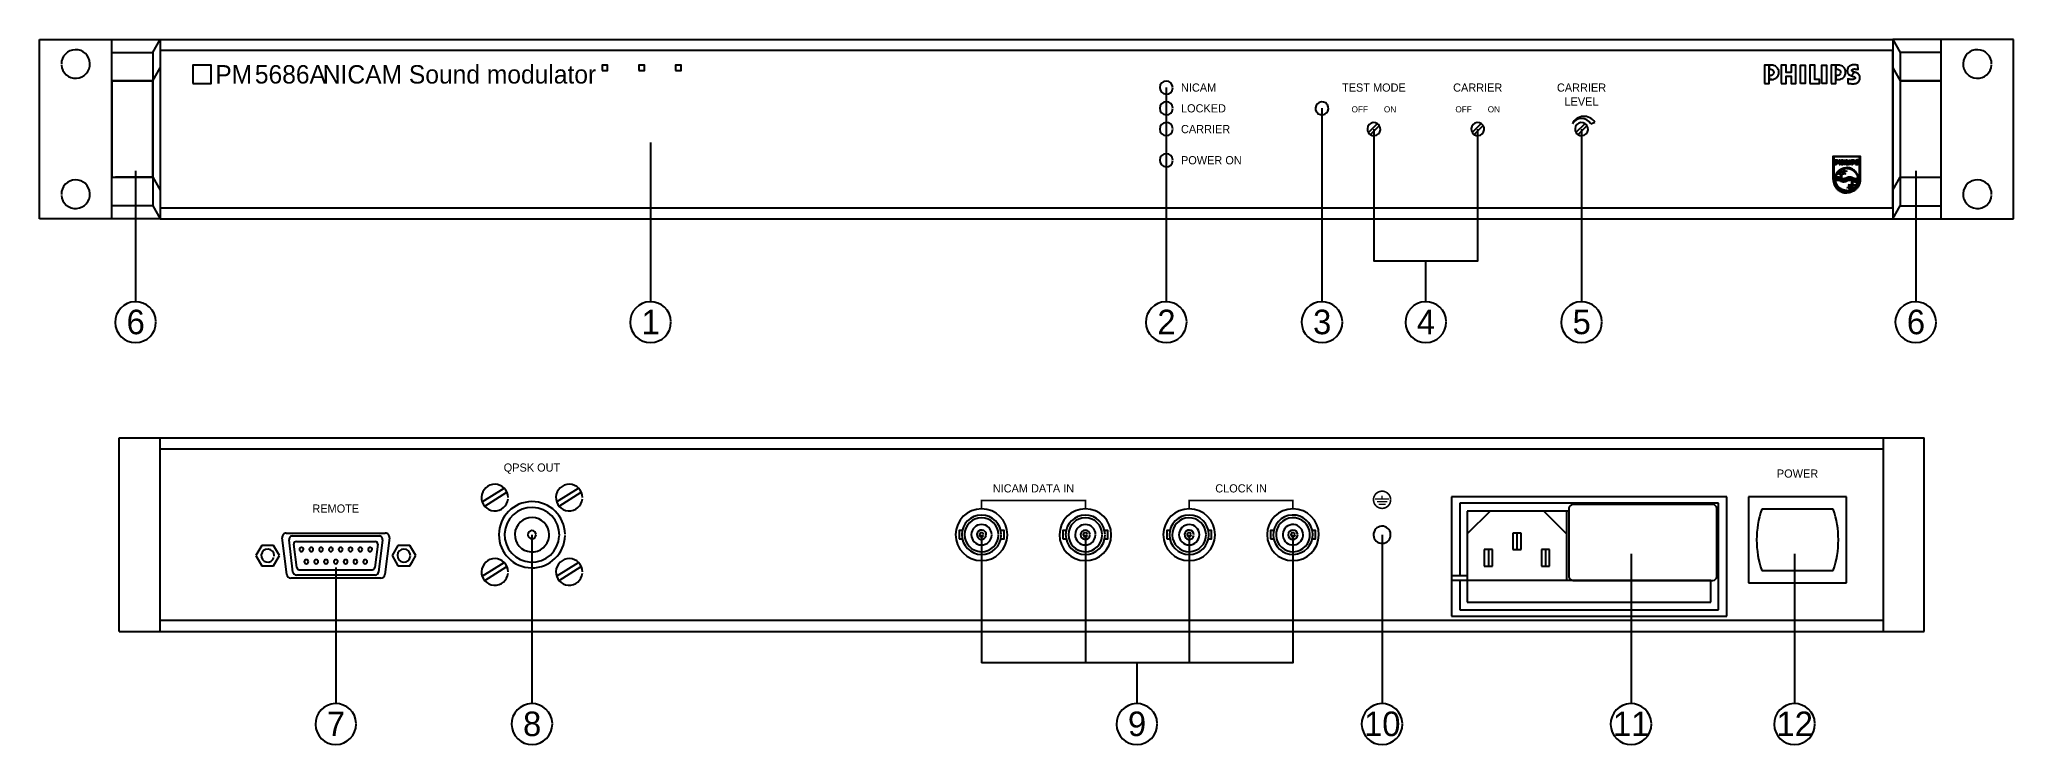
# Model space of a CAD drawing. Extents: x 74 to 556, y 39 to 211.
import ezdxf
from ezdxf.enums import TextEntityAlignment as Align

# ---------------------------------------------------------------- set-up
doc = ezdxf.new("R2010")
doc.units = 0
for name, color, linetype in [('KOMPONENT', 10, 'CONTINUOUS'), ('MAERKER', 5, 'CONTINUOUS'), ('SERVICE-2', 3, 'CONTINUOUS'), ('TEKST', 7, 'CONTINUOUS')]:
    doc.layers.add(name, color=color, linetype=linetype)

msp = doc.modelspace()

# ---------------------------------------------------------------- texts
at = {"layer": 'SERVICE-2', "color": 0}
for s, p in [('6', (97.04526950800525, 139.0604293193084)), ('1', (223.0452695080052, 139.0604293193084)), ('2', (349.2452695080053, 139.0604293193084)), ('3', (387.3452695080053, 139.0604293193084)), ('4', (412.7452695080054, 139.0604293193084)), ('5', (450.8452695080053, 139.0739675292677)), ('6', (532.6252751909561, 139.0604293193084)), ('7', (146.0452695080052, 40.73542931930837)), ('8', (194.0452695080052, 40.73542931930837)), ('9', (342.0452695080053, 40.73542931930837)), ('10', (402.0452695080053, 40.73542931930837)), ('11', (462.9588223805707, 40.73542931930837)), ('12', (502.9588223805707, 40.73542931930837))]:
    msp.add_text(s, height=6, dxfattribs=at).set_placement(p, align=Align.CENTER)
at = {"layer": 'TEKST', "color": 0}
for s, height, p in [('PM', 4.5, (116.5125856916623, 200.4)), ('5686A', 4.5, (126.1956887071649, 200.4)), ('NICAM Sound modulator', 4.5, (142.8195980994276, 200.3972573083137)), ('NICAM', 2, (352.8000000000001, 198.41)), ('LOCKED', 2, (352.8000000000001, 193.33)), ('CARRIER', 2, (352.8000000000001, 188.25)), ('POWER ON', 2, (352.8000000000001, 180.63))]:
    msp.add_text(s, height=height, dxfattribs=at).set_placement(p)
for s, height, p in [('TEST MODE', 2, (400.0000000000001, 198.41)), ('CARRIER', 2, (425.4, 198.41)), ('CARRIER', 2, (450.8, 198.41)), ('OFF       ON', 1.5, (400.0000000000001, 193.33)), ('OFF       ON', 1.5, (425.4, 193.33)), ('LEVEL', 2, (450.8, 194.9926771653543)), ('QPSK OUT', 2, (194, 105.4392439765491)), ('NICAM DATA IN', 2, (316.7, 100.3499999999993)), ('CLOCK IN', 2, (367.5, 100.3499999999993)), ('POWER', 2, (503.6500000000001, 103.9673228346457)), ('REMOTE', 2, (146, 95.4))]:
    msp.add_text(s, height=height, dxfattribs=at).set_placement(p, align=Align.CENTER)

# ---------------------------------------------------------------- blocks, each defined once
blk = doc.blocks.new('BU1')
at = {"layer": 'KOMPONENT', "color": 0}
for p, q in [((7.105624169281086, -2.907691703561284), (6.410728588752193, 2.754420434081538)), ((26.90927141124779, 2.754420434081538), (26.21437583071891, -2.907691703561284))]:
    blk.add_line(p, q, dxfattribs=at)
for points in [[(7.035167094040006, 3.460179639670599), (26.28483290595999, 3.460179639670599)], [(7.730062674568899, -3.460179639670599), (25.5899373254311, -3.460179639670599)]]:
    blk.add_lwpolyline(points, dxfattribs=at)
for centre, radius, start, end in [((7.035167094040006, 2.831056068821397), 0.6291235708492009, 89.99999999999999, 186.9967663571344), ((8.259999999999991, 1.5), 0.5, 0.1639637130469114, 359.1426431083837), ((10.65999999999999, 1.5), 0.5, 0.1639637130469114, 359.1426431083837), ((13.05999999999999, 1.5), 0.5, 0.1639637130469114, 359.1426431083837), ((15.45999999999999, 1.5), 0.5, 0.1639637130469114, 359.1426431083837), ((17.85999999999999, 1.5), 0.5, 0.1639637130469114, 359.1426431083837), ((20.25999999999999, 1.5), 0.5, 0.1639637130469114, 359.1426431083837), ((22.65999999999999, 1.5), 0.5, 0.1639637130469114, 359.1426431083837), ((25.05999999999999, 1.5), 0.5, 0.1639637130469114, 359.1426431083837), ((26.28483290595999, 2.831056068821397), 0.6291235708492009, 353.0032336428657, 90), ((7.730062674568899, -2.831056068821397), 0.6291235708492009, 186.9967663571344, 270), ((9.459999999999994, -1.5), 0.5, 0.1639637130469114, 359.1426431083837), ((11.85999999999999, -1.5), 0.5, 0.1639637130469114, 359.1426431083837), ((14.25999999999999, -1.5), 0.5, 0.1639637130469114, 359.1426431083837), ((16.66, -1.5), 0.5, 0.1639637130469114, 359.1426431083837), ((19.06, -1.5), 0.5, 0.1639637130469114, 359.1426431083837), ((21.45999999999999, -1.5), 0.5, 0.1639637130469114, 359.1426431083837), ((23.85999999999999, -1.5), 0.5, 0.1639637130469114, 359.1426431083837), ((25.5899373254311, -2.831056068821397), 0.6291235708492009, 270, 353.0032336428657)]:
    blk.add_arc(centre, radius, start, end, dxfattribs=at)

# ---------------------------------------------------------------- linework, layer by layer
at = {"layer": 'KOMPONENT', "color": 0}
for p, q in [((73.5, 167.325), (73.5, 211.175)), ((73.5, 211.175), (103, 211.175)), ((91.19999999999999, 167.325), (91.19999999999999, 211.175)), ((91.19999999999999, 170.5), (91.19999999999999, 208)), ((91.19999999999999, 208), (101.2, 208)), ((101.2, 208), (101.2, 170.5)), ((103, 211.175), (103, 167.325)), ((527, 208.5), (103, 208.5)), ((103, 208.5), (103, 170)), ((556.5, 211.175), (527, 211.175)), ((527, 211.175), (527, 167.325)), ((538.8, 211.175), (527, 211.175)), ((527, 211.175), (527, 167.325)), ((527, 170), (527, 208.5)), ((538.8, 208), (528.8, 208)), ((528.8, 208), (528.8, 170.5)), ((538.8, 167.325), (538.8, 211.175)), ((538.8, 170.5), (538.8, 208)), ((556.5, 167.325), (556.5, 211.175)), ((92.0999999999999, 201.025), (101.2, 201.025)), ((528.8, 201.025), (528.8, 177.475)), ((538.8, 177.475), (538.8, 201.025)), ((101.2, 177.475), (92.0999999999999, 177.475)), ((101.2, 170.5), (91.19999999999999, 170.5)), ((103, 170), (527, 170)), ((528.8, 170.5), (538.8, 170.5)), ((103, 167.325), (73.5, 167.325)), ((527, 167.325), (556.5, 167.325)), ((527, 167.325), (538.8, 167.325)), ((93.00000000000001, 66.32499999999999), (93, 113.675)), ((103, 66.32499999999999), (103, 113.675)), ((524.6, 113.675), (524.6, 66.32499999999999)), ((534.6, 66.32499999999999), (534.6, 113.675)), ((103, 111), (524.6, 111)), ((418.95, 99.25000000000003), (418.95, 70.05000000000001)), ((486.35, 99.25000000000003), (418.95, 99.25000000000003)), ((421, 97.70000000000002), (421, 80.05000000000001)), ((484.3, 97.70000000000002), (421, 97.70000000000002)), ((482.9130448093688, 97.39899284729339), (448.7130448093687, 97.39899284729336)), ((484.3, 71.60000000000002), (484.3, 97.70000000000002)), ((486.35, 70.05000000000001), (486.35, 99.25000000000003)), ((491.65, 99.25), (491.65, 78.25)), ((515.6500000000001, 99.25), (491.65, 99.25)), ((515.6500000000001, 78.25), (515.6500000000001, 99.25)), ((428.4499999999999, 95.80000000000001), (422.85, 90.20000000000002)), ((422.85, 95.80000000000001), (422.85, 73.5)), ((447.7130448093687, 95.80000000000001), (422.85, 95.80000000000001)), ((441.55, 95.80000000000001), (447.15, 90.20000000000002)), ((447.15, 95.80000000000001), (447.15, 78.9)), ((447.7130448093687, 96.39899284729336), (447.7130448093687, 79.79899284729339)), ((483.9130448093687, 79.79899284729339), (483.9130448093688, 96.39899284729339)), ((512.4000000000001, 96.25), (494.9, 96.25)), ((127.8966243270259, 87.4), (126.4532486540519, 84.9)), ((130.7833756729741, 87.4), (127.8966243270259, 87.4)), ((132.2267513459481, 84.9), (130.7833756729741, 87.4)), ((133.992222544576, 80.27818667382559), (132.8876770900305, 89.27818667382559)), ((133.8802301181183, 90.4), (158.1197698818817, 90.4)), ((135.5222176344519, 80.86708430468366), (134.5584100581918, 88.72033122235837)), ((135.4244949480207, 89.69920644969011), (156.5755050519793, 89.69920644969011)), ((157.4415899418082, 88.72033122235837), (156.4777823655481, 80.86708430468366)), ((159.1123229099695, 89.27818667382559), (158.007777455424, 80.27818667382559)), ((161.2166243270259, 87.4), (159.7732486540519, 84.9)), ((164.1033756729741, 87.4), (161.2166243270259, 87.4)), ((165.5467513459481, 84.9), (164.1033756729741, 87.4)), ((434, 90.35000000000002), (434, 86.35000000000002)), ((436, 90.35000000000002), (434, 90.35000000000002)), ((435, 90.35000000000002), (435, 86.35000000000002)), ((436, 86.35000000000002), (436, 90.35000000000002)), ((126.4532486540519, 84.9), (127.8966243270259, 82.4)), ((127.8966243270259, 82.4), (130.7833756729741, 82.4)), ((130.7833756729741, 82.4), (132.2267513459481, 84.9)), ((159.7732486540519, 84.9), (161.2166243270259, 82.4)), ((161.2166243270259, 82.4), (164.103375672974, 82.4)), ((164.103375672974, 82.4), (164.8230949584735, 83.64659036967227)), ((164.8230949584735, 83.64659036967227), (165.5467513459481, 84.9)), ((427, 86.35000000000002), (427, 82.35000000000002)), ((429, 86.35000000000002), (427, 86.35000000000002)), ((427, 82.35000000000002), (429, 82.35000000000002)), ((428, 86.35000000000002), (428, 82.35000000000002)), ((429, 82.35000000000002), (429, 86.35000000000002)), ((434, 86.35000000000002), (436, 86.35000000000002)), ((441, 86.35000000000002), (441, 82.35000000000002)), ((443, 86.35000000000002), (441, 86.35000000000002)), ((441, 82.35000000000002), (443, 82.35000000000002)), ((442, 86.35000000000002), (442, 82.35000000000002)), ((443, 82.35000000000002), (443, 86.35000000000002)), ((157.0152244273362, 79.4), (134.9847755726638, 79.4)), ((155.6116974757193, 80.1007935503099), (136.3883025242807, 80.1007935503099)), ((418.95, 80.05000000000001), (422.95, 80.05000000000001)), ((418.95, 78.9), (482.4499999999999, 78.90000000000003)), ((448.7130448093687, 78.79899284729339), (482.9130448093687, 78.79899284729339)), ((482.4499999999999, 73.5), (482.4499999999999, 78.90000000000003)), ((491.65, 78.25), (515.6500000000001, 78.25)), ((494.9, 81.25), (512.4000000000001, 81.25)), ((422.85, 73.5), (482.4499999999999, 73.5)), ((524.6, 69), (103, 69)), ((418.95, 70.05000000000001), (486.35, 70.05000000000001)), ((421, 71.60000000000002), (484.3, 71.60000000000002))]:
    msp.add_line(p, q, dxfattribs=at)
for points in [[(101.2, 208), (103, 211.175)], [(103, 211.175), (527, 211.175)], [(527, 211.175), (528.8, 208)], [(101.2, 201.025), (103, 204.2)], [(527, 204.2), (528.8, 201.025)], [(91.19999999999987, 201.025), (101.2, 201.025)], [(528.8, 201.025), (538.8000000000001, 201.025)], [(398.6451440303738, 188.398903471057), (400.8570596783553, 190.6010916725792)], [(399.1429403216367, 187.8989083274127), (401.354855969625, 190.1010965289416)], [(424.0451440303738, 188.398903471057), (426.2570596783553, 190.6010916725792)], [(424.5429403216367, 187.8989083274127), (426.7548559696249, 190.1010965289416)], [(449.4451440303738, 188.398903471057), (451.6570596783553, 190.6010916725792)], [(449.9429403216367, 187.8989083274127), (452.1548559696249, 190.1010965289416)], [(91.19999999999987, 177.475), (101.2, 177.475)], [(101.2, 177.475), (103, 174.3)], [(527, 174.3), (528.8, 177.475)], [(528.8, 177.475), (538.8000000000001, 177.475)], [(101.2, 170.5), (103, 167.325)], [(527, 167.325), (528.8, 170.5)], [(103, 167.325), (527, 167.325)], [(93, 113.675), (534.6, 113.675)], [(181.8310704491029, 98.03034051603709), (187.183297118855, 101.4128022541996)], [(182.4280594993573, 96.99002128890149), (187.8667015825643, 100.4270952188925)], [(200.0310704491029, 98.03034051603709), (205.383297118855, 101.4128022541996)], [(200.6280594993573, 96.99002128890149), (206.0667015825643, 100.4270952188925)], [(181.8310704491029, 79.8303405160371), (187.183297118855, 83.21280225419957)], [(182.4280594993573, 78.7900212889015), (187.8667015825643, 82.22709521889254)], [(200.0310704491029, 79.8303405160371), (205.383297118855, 83.21280225419957)], [(200.6280594993573, 78.7900212889015), (206.0667015825643, 82.22709521889254)], [(420.9999999999999, 78.9), (421, 71.60000000000002)], [(93.00000000000001, 66.32499999999999), (534.6, 66.32499999999999)]]:
    msp.add_lwpolyline(points, dxfattribs=at)
for points in [[(91.19999999999999, 177.475), (101.2, 177.475), (101.2, 201.025), (91.19999999999999, 201.025)], [(528.8, 177.4749999999999), (538.8, 177.4749999999999), (538.8, 201.0249999999999), (528.8, 201.0249999999999)]]:
    msp.add_lwpolyline(points, close=True, dxfattribs=at)
at = {"layer": 'KOMPONENT', "color": 0, "linetype": 'CONTINUOUS'}
for points in [[(299.2797643067321, 91), (298.5, 91), (298.5, 89)], [(298.5, 89), (299.2797643067321, 89)], [(308.7202356932679, 89), (309.5, 89), (309.5, 91), (308.7202356932679, 91)], [(324.6797643067321, 91), (323.9, 91), (323.9, 89)], [(323.9, 89), (324.6797643067321, 89)], [(334.1202356932679, 89), (334.9, 89), (334.9, 91), (334.1202356932679, 91)], [(350.0797643067322, 91), (349.3, 91), (349.3, 89)], [(349.3, 89), (350.0797643067322, 89)], [(359.5202356932679, 89), (360.3, 89), (360.3, 91), (359.5202356932679, 91)], [(375.4797643067321, 91), (374.7, 91), (374.7, 89)], [(374.7, 89), (375.4797643067321, 89)], [(384.9202356932678, 89), (385.7, 89), (385.7, 91), (384.9202356932678, 91)]]:
    msp.add_lwpolyline(points, dxfattribs=at)
at = {"layer": 'KOMPONENT', "color": 0}
for centre, radius, start, end in [((82.34999999999997, 205.175), 3.5, 184.2976220315744, 180.5462094006453), ((547.6500000000001, 205.175), 3.5, 359.4537905993547, 355.7023779684257), ((349.2, 199.41), 1.6, 0.4344811079680986, 356.9657669800753), ((349.2, 194.33), 1.6, 1.446497831477753, 357.9760853243258), ((387.3000000000001, 194.33), 1.6, 55.18206740316547, 214.8179325968357), ((387.3000000000001, 194.33), 1.6, 214.8179325968422, 235.1820674031782), ((387.3000000000001, 194.33), 1.6, 235.1820674031842, 34.81793259681504), ((387.3000000000001, 194.33), 1.6, 34.81793259682075, 55.18206740315848), ((349.2, 189.25), 1.6, 2.45761269761347, 358.9876642490046), ((400.0000000000001, 189.25), 1.6, 55.18206740316547, 214.8179325968357), ((400.0000000000001, 189.25), 1.6, 235.1820674031842, 34.81793259681504), ((400.0000000000001, 189.25), 1.6, 34.81793259682075, 55.18206740315848), ((425.4, 189.25), 1.6, 55.18206740316547, 214.8179325968357), ((425.4, 189.25), 1.6, 235.1820674031842, 34.81793259681504), ((425.4, 189.25), 1.6, 34.81793259682075, 55.18206740315848), ((450.8, 189.25), 1.6, 55.18206740316547, 214.8179325968357), ((450.8, 189.25), 1.6, 235.1820674031842, 34.81793259681504), ((450.8, 189.25), 1.6, 34.81793259682075, 55.18206740315848), ((400.0000000000001, 189.25), 1.6, 214.8179325968422, 235.1820674031782), ((425.4, 189.25), 1.6, 214.8179325968422, 235.1820674031782), ((450.8, 189.25), 1.6, 214.8179325968422, 235.1820674031782), ((349.2, 181.63), 1.6, 0.5060194218777972, 357.0371143407239), ((82.34999999999997, 173.325), 3.5, 184.656097803462, 180.9583117786476), ((547.6500000000001, 173.325), 3.5, 359.0416882213524, 355.343902196538), ((184.9, 99.1), 3.25, 0.4414767398067879, 354.717918924986), ((203.1, 99.1), 3.25, 0.4414767398067879, 354.717918924986), ((194, 90), 8.1, 0.8954798666277669, 358.7702519220262), ((194, 90), 6.7, 358.7118401215194, 356.993969021405), ((448.7130448093687, 96.39899284729336), 1, 90, 180), ((482.9130448093688, 96.39899284729339), 1, 0, 90), ((194, 90), 4.2, 0.849370953731552, 354.299739503361), ((304, 90), 6.339999999999975, 1.403916714864755e-14, 359.2200166594275), ((329.4, 90), 6.339999999999975, 1.403916714864755e-14, 359.2200166594275), ((354.8, 90), 6.339999999999975, 1.403916714864755e-14, 359.2200166594275), ((380.2, 90), 6.339999999999975, 1.403916714864755e-14, 359.2200166594275), ((516.775, 88.75), 23.12499999999995, 161.0753555839487, 198.9246444160513), ((490.5250000000011, 88.75), 23.12499999999892, 341.0753555839479, 18.92464441605215), ((133.8802301181183, 89.4), 1, 89.99999999999999, 186.9967663571344), ((135.4244949480207, 88.82662345883736), 0.872582990852746, 89.99999999999999, 186.9967663571344), ((156.5755050519793, 88.82662345883736), 0.872582990852746, 353.0032336428657, 90), ((158.1197698818817, 89.4), 1, 353.0032336428657, 90), ((194, 90), 1, 3.871041411975964, 357.2298368095848), ((194, 90), 4.2, 354.5713083565038, 359.425093586885), ((194, 90), 6.7, 357.8787226523365, 358.672654376714), ((129.34, 84.9), 1.6, 0.6992522961741189, 343.5837853563865), ((129.34, 84.9), 1.6, 356.2026876532897, 357.6417386931841), ((162.66, 84.9), 1.6, 0.72203750447172, 353.9277290806075), ((162.66, 84.9), 1.6, 356.4422562830071, 357.6700996115354), ((184.9, 80.9), 3.25, 0.4414767398067879, 354.717918924986), ((203.1, 80.9), 3.25, 0.4414767398067879, 354.717918924986), ((134.9847755726638, 80.4), 1, 186.9967663571344, 270), ((136.3883025242807, 80.97337654116265), 0.872582990852746, 186.9967663571344, 270), ((155.6116974757193, 80.97337654116265), 0.872582990852746, 270, 353.0032336428657), ((157.0152244273362, 80.4), 1, 270, 353.0032336428657), ((448.7130448093687, 79.79899284729339), 1, 180, 270), ((482.9130448093687, 79.79899284729339), 1, 270, 0)]:
    msp.add_arc(centre, radius, start, end, dxfattribs=at)
at = {"layer": 'KOMPONENT', "color": 0, "linetype": 'CONTINUOUS'}
for centre, radius, start, end in [((304, 90), 4.825, 0.2874289351921716, 359.0615370914088), ((304, 90), 4.15, 0.3282360205309944, 358.909298254204), ((304, 90), 2.5, 0.5522446335694412, 358.1653046396816), ((329.4, 90), 4.825, 0.2888805977235361, 359.0568812578838), ((329.4, 90), 4.15, 0.330130489802902, 358.9030044810708), ((329.4, 90), 2.5, 0.55762836329317, 358.1474298175584), ((354.8, 90), 4.825, 0.5136515551285732, 359.4211219454327), ((354.8, 90), 4.15, 1.847308860910804, 0.5876136823167468), ((354.8, 90), 2.5, 0.972820984720405, 358.8864190458443), ((380.2, 90), 4.825, 2.719228922417293, 1.592361010559484), ((380.2, 90), 4.15, 3.110785146760581, 1.850623589643366), ((380.2, 90), 2.5, 7.435838666807316, 5.305323394363464), ((402, 90), 2.1, 3.110785146760581, 1.850623589643366), ((304, 90), 1.15, 355.6373717265441, 350.0439838146643), ((304, 90), 0.5, 3.048203768657298, 347.6972727912312), ((329.4, 90), 1.15, 1.345998766639222, 355.8767616142718), ((329.4, 90), 0.5, 2.685767702273644, 351.1392098704874), ((354.8, 90), 1.15, 357.2451026437308, 352.1274210328138), ((354.8, 90), 0.5, 4.968048920779346, 354.3173528690395), ((380.2, 90), 1.15, 2.257260736870301, 357.4164680454907), ((380.2, 90), 0.5, 5.044292770762055, 354.2302803094002)]:
    msp.add_arc(centre, radius, start, end, dxfattribs=at)
at = {"layer": 'MAERKER', "color": 0}
for points in [[(111, 200.4), (115.5, 200.4), (115.5, 204.9), (111, 204.9)], [(211.1556872179709, 203.55), (212.5056872179709, 203.55), (212.5056872179709, 204.9), (211.1556872179709, 204.9)], [(220.1556872179709, 203.55), (221.5056872179709, 203.55), (221.5056872179709, 204.9), (220.1556872179709, 204.9)], [(229.1556872179709, 203.55), (230.5056872179709, 203.55), (230.5056872179709, 204.9), (229.1556872179709, 204.9)]]:
    msp.add_lwpolyline(points, close=True, dxfattribs=at)
at = {"layer": 'SERVICE-2', "color": 0}
for points in [[(349.2, 199.41), (349.2, 146.9999999999991)], [(387.3000000000001, 194.33), (387.3000000000001, 146.9999999999991)], [(400.0000000000001, 189.25), (400.0000000000001, 157), (425.4000000000001, 157), (425.4, 189.25)], [(450.8, 189.25), (450.8000000000001, 147.0135382099573)], [(223, 186), (223, 147)], [(97, 179), (97, 147)], [(532.5800056829509, 178.9999999999999), (532.5800056829509, 147.0000000000033)], [(412.7000000000001, 146.9999999999989), (412.7000000000001, 157)], [(194, 90), (194, 48.67500000000008)], [(304, 90), (304, 58.67500000000001)], [(380.2, 90), (380.2, 58.67500000000001), (304, 58.67500000000002)], [(329.4, 90), (329.4, 58.67500000000001)], [(354.8, 90), (354.8, 58.67500000000001)], [(402, 90), (402, 48.6750000000014)], [(462.9135528725654, 85.31355287256642), (462.9135528725654, 48.67499999999965)], [(502.9135528725654, 85.31355287256642), (502.9135528725654, 48.67500000000138)], [(146, 82), (146, 48.67500000000006)], [(342, 58.67500000000001), (342, 48.67499999999931)]]:
    msp.add_lwpolyline(points, dxfattribs=at)
for centre in [(97, 142), (223, 142), (349.2, 142), (387.3000000000001, 142), (412.7000000000001, 142), (450.8, 142.0135382099593), (532.5800056829509, 142), (146, 43.67499999999998), (194, 43.67499999999998), (342, 43.67499999999998), (402, 43.67499999999998), (462.9135528725654, 43.67499999999998), (502.9135528725654, 43.67499999999998)]:
    msp.add_arc(centre, 5, 2.063998802032548, 0, dxfattribs=at)
at = {"layer": 'TEKST', "color": 0, "linetype": 'CONTINUOUS'}
for p, q in [((497.332453830181, 201.3645593307934), (496.7250802489588, 201.3645593307934)), ((513.234868509624, 180.8119388552252), (513.0848545522144, 180.8119388552252))]:
    msp.add_line(p, q, dxfattribs=at)
for points in [[(495.5553137064358, 200.3999548943645), (496.7250802489588, 200.3999548943645), (496.7250802489588, 203.8824824896356), (496.7254408150505, 204.8997295754313), (495.5553137064358, 204.9), (495.5553137064358, 200.3999548943645)], [(496.7254408150505, 203.8814007913609), (497.156317294457, 203.8809500837464), (497.3635526555776, 203.8389441340805), (497.5277003687572, 203.7527688381992), (497.6342476488114, 203.6650611364287), (497.7303385122103, 203.5396742780909), (497.8078602218944, 203.3752561403425), (497.8452689538933, 203.0739130293265), (497.7693697916211, 202.7764460037947), (497.6459660467868, 202.6297857460553), (497.4508997912563, 202.4770860062823), (497.2668308015182, 202.3991135889838), (497.1391904051081, 202.3834289640012), (496.7250802489588, 202.3828881148638), (496.7250802489588, 201.3645593307934), (497.3733780815724, 201.3661818782054), (497.5759260835026, 201.3844806073517), (497.7693697916211, 201.4228808961022), (498.0289773775399, 201.5084252013233), (498.2134069333695, 201.5980258750744), (498.3786363448239, 201.7127760337114), (498.5330487735318, 201.84879959175), (498.6584356318696, 201.9737357424734), (498.7845436223906, 202.1190438773695), (498.890730336353, 202.3219524453913), (498.9874521904122, 202.524951154936), (499.0642527679132, 202.7764460037947), (499.0839036199029, 202.9985547161918), (499.0839036199029, 203.2981851382729), (499.0454131896296, 203.5592349885577), (498.9520265719171, 203.8354286146878), (498.7845436223906, 204.1288392716896), (498.5330487735318, 204.429010542908), (498.2959765683352, 204.6192091562026), (498.0681889399963, 204.7405396460104), (497.7792853591388, 204.8446531049466), (497.5759260835026, 204.8732279677021), (497.332453830181, 204.9), (496.7254408150505, 204.8997295754313), (496.7254408150505, 203.8814007913609)], [(499.667840405174, 200.3999548943645), (500.8375168061743, 200.3999548943645), (500.8375168061743, 202.1643850633823), (502.0975150131085, 202.1643850633823), (502.0975150131085, 200.3999548943645), (503.2670111310628, 200.3999548943645), (503.2670111310628, 204.9), (502.0975150131085, 204.9), (502.0975150131085, 203.1362909631653), (500.8375168061743, 203.1362909631653), (500.8375168061743, 204.9), (499.667840405174, 204.9), (499.667840405174, 200.3999548943645)], [(504.3927886104163, 200.3999548943645), (504.3927886104163, 204.9), (505.5617438792332, 204.9), (505.5617438792332, 200.3999548943645), (504.3927886104163, 200.3999548943645)], [(506.6869805094494, 200.3999548943645), (509.0266037360183, 200.3999548943645), (509.0266037360183, 201.3725819263305), (507.8572879011097, 201.3725819263305), (507.8572879011097, 204.9), (506.6869805094494, 204.9), (506.6869805094494, 200.3999548943645)], [(509.5932333488948, 200.3999548943645), (509.5932333488948, 204.9), (510.7635407405551, 204.9), (510.7635407405551, 200.3999548943645), (509.5932333488948, 200.3999548943645)], [(511.8887773707711, 200.3999548943645), (513.058634054817, 200.3999548943645), (513.058634054817, 203.8824824896356), (513.0589946209086, 204.8997295754313), (511.8887773707711, 204.9), (511.8887773707711, 200.3999548943645)], [(513.0589946209086, 203.8814007913609), (513.4897809587925, 203.8809500837464), (513.6971966029586, 203.8389441340805), (513.8612541746155, 203.7527688381992), (513.9677113131467, 203.6650611364287), (514.0638923180686, 203.5396742780909), (514.1415041692755, 203.3752561403425), (514.1787326182285, 203.0739130293265), (514.1029235974793, 202.7764460037947), (513.9794297111223, 202.6297857460553), (513.7845437386374, 202.4770860062823), (513.6003846073764, 202.3991135889838), (513.4726540694436, 202.3834289640012), (513.058634054817, 202.3828881148638), (513.058634054817, 201.3645593307934), (513.7068417459077, 201.3661818782054), (513.9095700308837, 201.3844806073517), (514.1029235974793, 201.4228808961022), (514.3624410418751, 201.5084252013233), (514.5469607392278, 201.5980258750744), (514.7121901506821, 201.7127760337114), (514.8665124378672, 201.84879959175), (514.9918992962048, 201.9737357424734), (515.1180974282488, 202.1190438773695), (515.2242841422112, 202.3219524453913), (515.3210059962706, 202.524951154936), (515.3978967152943, 202.7764460037947), (515.4173672842383, 202.9985547161918), (515.4173672842383, 203.2981851382729), (515.3789669954878, 203.5592349885577), (515.2854902362525, 203.8354286146878), (515.1180974282488, 204.1288392716896), (514.8665124378672, 204.429010542908), (514.6295303741935, 204.6192091562026), (514.4015624628088, 204.7405396460104), (514.1126588819513, 204.8446531049466), (513.9095700308837, 204.8732279677021), (513.6659174945163, 204.9), (513.0589946209086, 204.8997295754313), (513.0589946209086, 203.8814007913609)], [(517.6320543600838, 203.1536882770827), (517.5283916087621, 203.1856885177081), (517.3771341333552, 203.2411255542845), (517.2101018914432, 203.2884498538009), (517.0906643736159, 203.360292647543), (517.0040383701202, 203.4242931287937), (516.947609776792, 203.5110994153353), (516.9246236884554, 203.6306270746853), (516.947609776792, 203.72626723047), (517.0674078607108, 203.8140650737633), (517.2020792959061, 203.8933896139051), (517.35324662979, 203.9327814594073), (517.4883687725996, 203.9567591044956), (517.6875815381829, 203.9567591044956), (517.8464109015124, 203.941164621036), (518.0291277684072, 203.9248490053931), (518.1966107179339, 203.9014122094421), (518.3320934268352, 203.8770739982623), (518.4505393879106, 203.8618400808941), (518.4433280660795, 204.8798984403959), (518.3085664893613, 204.9188395782836), (518.1411736813576, 204.9277635890497), (517.9576455407566, 204.9504792528175), (517.8149515100243, 204.9591328390148), (517.6399868140979, 204.9667948684603), (517.4490670686203, 204.9591328390148), (517.2895165731078, 204.9591328390148), (517.1305069267327, 204.9591328390148), (516.9557225138519, 204.9109071242696), (516.8131186246425, 204.8710645711529), (516.6779063403098, 204.8236501301135), (516.5103332492604, 204.7601003564772), (516.3835041265563, 204.6807758163354), (516.264246891775, 204.5852258020737), (516.1683363114216, 204.4735404552149), (516.0649439846686, 204.3703284115076), (515.9855293030039, 204.2592740553091), (515.9298218418589, 204.123701204885), (515.874024239191, 203.941164621036), (515.8499564525798, 203.7817944085692), (515.8265196566288, 203.6070099956886), (515.8348126767345, 203.4399777537763), (515.8591508879143, 203.2729455118641), (515.8822271177738, 203.113845723966), (515.9142273583991, 202.9704305610505), (515.9777771320355, 202.843240872255), (516.0489889351174, 202.7476908579933), (516.1367867784106, 202.6528619759147), (516.2244043386581, 202.5572218201301), (516.3436615734396, 202.4854691679109), (516.4943781997091, 202.4139869402603), (516.6302214747019, 202.3661217916066), (516.7021544099669, 202.3499864590096), (516.7886902719398, 202.3180763599071), (517.6320543600838, 203.1536882770827)], [(515.9298218418589, 200.4651272154128), (516.1049668208311, 200.4409692872787), (516.336089685517, 200.4096901788364), (516.5103332492604, 200.385802675271), (516.7021544099669, 200.3698476257198), (516.9004657603213, 200.3456896975857), (517.0906643736159, 200.3380276681401), (517.2656290695423, 200.3542531422601), (517.4647516936029, 200.3617348886598), (517.6793786596002, 200.385802675271), (517.8785012836607, 200.4260057944792), (518.0619392827385, 200.5050599100524), (518.2444758665877, 200.5927676118228), (518.3875304634116, 200.687957059993), (518.5147201522071, 200.8150566072656), (518.6261350744971, 200.9347645496615), (518.7296175427732, 201.0860220250682), (518.7930771748865, 201.2212343094009), (518.8649199686286, 201.4117934887869), (518.9046723802225, 201.6426459289042), (518.9124245511907, 201.8251825127532), (518.9046723802225, 202.0324178738737), (518.8649199686286, 202.2230671947827), (518.8090322244378, 202.3586400452069), (518.7535951878614, 202.4854691679109), (518.665977627614, 202.620320886152), (518.5703374718292, 202.7159610419366), (518.4593732571536, 202.8116011977212), (518.3396653147579, 202.8754213959262), (518.2124756259623, 202.954745936068), (518.0852859371668, 203.010453397213), (517.9502539358799, 203.0660707168352), (517.8149515100243, 203.1062738360434), (517.7194014957626, 203.1217781779802), (517.6320543600838, 203.1536882770827), (516.7886902719398, 202.3180763599071), (516.947609776792, 202.2629998894223), (517.0828220611247, 202.2072022867543), (517.2579670400969, 202.1513145425635), (517.4565488150199, 202.0878549104501), (517.5924822315358, 202.0324178738737), (517.6875815381829, 201.9444397475346), (517.7349058376994, 201.8570926118558), (517.7513115948651, 201.7693849100853), (517.7349058376994, 201.6501276753039), (517.6793786596002, 201.5788257306992), (517.5924822315358, 201.50707307848), (517.4414050391748, 201.4351401432151), (517.2815841190936, 201.4033201856355), (517.1470929669441, 201.3801538142531), (516.9635648263433, 201.3801538142531), (516.7886902719398, 201.3885369758818), (516.6378835041473, 201.3885369758818), (516.4787837162493, 201.4117934887869), (516.3117514743371, 201.4277485383382), (516.1443586663332, 201.4675910914549), (516.0333944516577, 201.491749019589), (515.9382951450104, 201.50707307848), (515.9298218418589, 200.4651272154128)], [(512.3610103555727, 176.9369959887718), (512.3610103555727, 182.6141650082336), (518.9967112783156, 182.6141650082336), (518.9967112783156, 176.9369959887718), (518.8122370741264, 176.9369959887718), (518.8122370741264, 182.4297803111789), (512.545305545493, 182.4297803111789), (512.545305545493, 176.9369959887718), (512.3610103555727, 176.9369959887718)], [(512.7932403080375, 176.9369959887718), (512.7927032652306, 177.0042158467757), (512.7972681290896, 177.0869204390469), (512.8029070785626, 177.1697145384525), (512.8095306065151, 177.2462431384438), (512.8177652628884, 177.315879689079), (512.8293116832381, 177.3935718818186), (512.8386204252251, 177.4666097035645), (512.8541946666269, 177.5347246329134), (512.8752288432327, 177.617876760857), (512.8921456916518, 177.6882293685681), (512.9164021250992, 177.7659215613077), (512.9436122939851, 177.8511323533447), (512.9735076769056, 177.9435037161411), (513.0068938380713, 178.0212854160151), (513.0478881056689, 178.1221599565883), (513.093894772798, 178.216052940671), (513.1269229054258, 178.2863160412477), (513.1843864857701, 178.3878171317623), (513.2391648520795, 178.4798304660207), (513.3055791458733, 178.5842852919735), (513.374410132298, 178.6759405976939), (513.4659759308838, 178.7904202227099), (513.5664924429191, 178.9003349838669), (513.6629811339021, 179.0009410030365), (513.7727168807899, 179.097340186885), (513.8779772709534, 179.1933813421956), (514.0155497366683, 179.2985522252244), (514.2215951602702, 179.4268159489523), (514.4277300910067, 179.5370887386472), (514.5881268760174, 179.6099475461242), (514.7443168257071, 179.6663370408544), (514.8536945440569, 179.7014238375756), (515.0012023017007, 179.7411650052903), (515.1147868553719, 179.7660479886792), (515.2601464417878, 179.7897673793198), (515.4217963266815, 179.8111595844635), (515.5889061467792, 179.8189467051644), (515.6780552527339, 179.8218109334681), (515.6780552527339, 179.6415435646001), (515.5724368340325, 179.6376052506824), (515.4675344724071, 179.6332194010922), (515.3313046137096, 179.6192562881114), (515.1996396188708, 179.599743732792), (515.0679746240321, 179.5717279996958), (514.9497356993675, 179.5416536025063), (514.817175633184, 179.5002117992362), (514.702516993899, 179.4594860530421), (514.5945713897008, 179.4149115000648), (514.5010364341562, 179.3719480755084), (514.407232957208, 179.3237932371513), (514.2972286889164, 179.2631969070999), (514.1988603481091, 179.1977671917858), (514.0968222147876, 179.1326955050096), (513.997111266963, 179.055898383615), (513.9192400599543, 178.9918112753183), (513.8506775949329, 178.9278136741561), (513.7771922375146, 178.8589826877313), (513.7040649086341, 178.7904202227099), (513.6490180209212, 178.7215892362852), (513.5941501474772, 178.6621564989821), (513.5369550885364, 178.5909983270605), (513.4843248934546, 178.5155438126832), (513.4245341276137, 178.4353454201778), (513.3662649830591, 178.3414524360951), (513.3229435299645, 178.2653713717764), (513.2503532438911, 178.1307526414996), (513.209269469159, 178.0484955849008), (513.1762413365313, 177.9655224712262), (513.1351575617991, 177.8609781381389), (513.0950583655465, 177.7463194988539), (513.0641784041466, 177.629512688341), (513.0411750705819, 177.5426012607487), (513.0204989225142, 177.4388624918718), (512.9987486888325, 177.3110463038164), (512.9860386757344, 177.1898536437134), (512.9758348624023, 177.0869204390469), (512.9735076769056, 177.013524588763), (512.9734181697711, 176.9369959887718), (512.7932403080375, 176.9369959887718)], [(512.7959255220721, 180.5736708632059), (513.0848545522144, 180.5736708632059), (513.0848545522144, 181.4338344256797), (513.0849440593488, 181.6850809522005), (512.7959255220721, 181.685170459335), (512.7959255220721, 180.5736708632059)], [(513.0849440593488, 181.4335659042763), (513.1913680422606, 181.4334763971417), (513.2425661231903, 181.4230935695406), (513.2831128551154, 181.4017908715315), (513.3094279526563, 181.3801301449842), (513.3331473432968, 181.3491606764498), (513.3523018700781, 181.3085244373902), (513.361521104931, 181.2341440086268), (513.342814113822, 181.1606586512084), (513.31229218096, 181.1244082617389), (513.2641373426029, 181.0867257581174), (513.2186677182808, 181.0674817242016), (513.1871612069394, 181.0635434102839), (513.0848545522144, 181.0634539031494), (513.0848545522144, 180.8119388552252), (513.2449828158217, 180.8122968837632), (513.2950173040028, 180.8168617476223), (513.342814113822, 180.8263495038785), (513.4069012221187, 180.8474731876188), (513.4524603535754, 180.8695814498384), (513.493275606904, 180.8979552114726), (513.5314056461979, 180.9315203869073), (513.5623751147323, 180.9624003483073), (513.5935235975358, 180.9982927092388), (513.619749187942, 181.0484167045546), (513.6436475928516, 181.0985406998704), (513.6626231053641, 181.1606586512084), (513.6674564906266, 181.2155265246523), (513.6674564906266, 181.2895489248777), (513.6579687343703, 181.3539940617124), (513.6348758936713, 181.4221984981957), (513.5935235975358, 181.4946992771347), (513.5314056461979, 181.5688111844945), (513.4728679802397, 181.6158024301032), (513.4165679926439, 181.6457873201582), (513.3452308064534, 181.6714758677576), (513.2950173040028, 181.6785469313826), (513.234868509624, 181.685170459335), (513.0849440593488, 181.6850809522005), (513.0849440593488, 181.4335659042763)], [(513.3416505210736, 178.2987575329422), (514.20664746881, 178.4478764190069), (514.3513805052846, 179.3085770242876), (514.495755513221, 178.4478764190069), (515.3611104894956, 178.2987575329422), (514.495755513221, 178.1543825250056), (514.3513805052846, 177.2890275487312), (514.20664746881, 178.1543825250056), (513.3416505210736, 178.2987575329422)], [(513.8116524842942, 180.5736708632059), (514.1005815144363, 180.5736708632059), (514.1005815144363, 181.0094811010503), (514.411797821067, 181.0094811010503), (514.411797821067, 180.5736708632059), (514.7006373440747, 180.5736708632059), (514.7006373440747, 181.685170459335), (514.411797821067, 181.685170459335), (514.411797821067, 181.2495392357595), (514.1005815144363, 181.2495392357595), (514.1005815144363, 181.685170459335), (513.8116524842942, 181.685170459335), (513.8116524842942, 180.5736708632059)], [(514.4014149934659, 178.9441934797682), (514.957254298665, 179.0399661136753), (515.0504312256717, 179.5932097119741), (515.1431606170061, 179.0399661136753), (515.7000740078189, 178.9441934797682), (515.1431606170061, 178.8513745812995), (515.0504312256717, 178.2949982332935), (514.957254298665, 178.8513745812995), (514.4014149934659, 178.9441934797682)], [(514.9786465038087, 180.5736708632059), (514.9786465038087, 181.685170459335), (515.2673965196818, 181.685170459335), (515.2673965196818, 180.5736708632059), (514.9786465038087, 180.5736708632059)], [(515.5453161722812, 180.5736708632059), (516.1231742325655, 180.5736708632059), (516.1231742325655, 180.813908012184), (515.8343347095579, 180.813908012184), (515.8343347095579, 181.685170459335), (515.5453161722812, 181.685170459335), (515.5453161722812, 180.5736708632059)], [(518.5627806902955, 176.9369959887718), (518.563228225968, 177.0042158467757), (518.5588423763779, 177.0869204390469), (518.5531139197703, 177.1697145384525), (518.5462218704145, 177.2462431384438), (518.5380767211757, 177.315879689079), (518.5266198079605, 177.3935718818186), (518.5174005731078, 177.4666097035645), (518.5016473174371, 177.5347246329134), (518.4807026479659, 177.617876760857), (518.4637857995467, 177.6882293685681), (518.4396188732337, 177.7659215613077), (518.4123191972135, 177.8511323533447), (518.3824238142929, 177.9435037161411), (518.3491271602618, 178.0212854160151), (518.3080433855296, 178.1221599565883), (518.262126225535, 178.216052940671), (518.2290085857726, 178.2863160412477), (518.1715450054285, 178.3878171317623), (518.1167666391189, 178.4798304660207), (518.0504418524599, 178.5842852919735), (517.9817003731697, 178.6759405976939), (517.8900450674491, 178.7904202227099), (517.7895285554141, 178.9003349838669), (517.6931293715654, 179.0009410030365), (517.5833041175431, 179.097340186885), (517.4779542202454, 179.1933813421956), (517.3403817545302, 179.2985522252244), (517.1342468237938, 179.4268159489523), (516.9282909073263, 179.5370887386472), (516.7678941223155, 179.6099475461242), (516.6116146654915, 179.6663370408544), (516.502326454276, 179.7014238375756), (516.3547291894977, 179.7411650052903), (516.2409656215577, 179.7660479886792), (516.0959640636796, 179.7897673793198), (515.9342246716515, 179.8111595844635), (515.7672043586883, 179.8189467051644), (515.6780552527339, 179.8218109334681), (515.6780552527339, 179.6415435646001), (515.7835841643005, 179.6376052506824), (515.8884865259258, 179.6332194010922), (516.024805891758, 179.6192562881114), (516.1563813794621, 179.599743732792), (516.2881358814352, 179.5717279996958), (516.4061062846965, 179.5416536025063), (516.5389348722836, 179.5002117992362), (516.6535040044339, 179.4594860530421), (516.7613601014975, 179.4149115000648), (516.8550740713114, 179.3719480755084), (516.9488775482596, 179.3237932371513), (517.0589713236855, 179.2631969070999), (517.1571606502239, 179.1977671917858), (517.2592882906799, 179.1326955050096), (517.3588202242357, 179.055898383615), (517.4366914312443, 178.9918112753183), (517.5052538962655, 178.9278136741561), (517.5786497465494, 178.8589826877313), (517.6517770754299, 178.7904202227099), (517.7068239631428, 178.7215892362852), (517.7617813437214, 178.6621564989821), (517.818976402662, 178.5909983270605), (517.8716961048783, 178.5155438126832), (517.9314868707193, 178.4353454201778), (517.989577001005, 178.3414524360951), (518.0332564826374, 178.2653713717764), (518.1054887401729, 178.1307526414996), (518.1468410363084, 178.0484955849008), (518.1796901546672, 177.9655224712262), (518.2209529436684, 177.8609781381389), (518.2608731256521, 177.7463194988539), (518.2920216084553, 177.629512688341), (518.3148459277511, 177.5426012607487), (518.3355220758187, 177.4388624918718), (518.3571828023662, 177.3110463038164), (518.369892815464, 177.1898536437134), (518.3801861359307, 177.0869204390469), (518.3824238142929, 177.013524588763), (518.382602828562, 176.9369959887718), (518.5627806902955, 176.9369959887718)], [(516.2631633909118, 180.5736708632059), (516.2631633909118, 181.685170459335), (516.5521819281885, 181.685170459335), (516.5521819281885, 180.5736708632059), (516.2631633909118, 180.5736708632059)], [(516.8301015807879, 180.5736708632059), (517.1190306109299, 180.5736708632059), (517.1190306109299, 181.4338344256797), (517.1191201180645, 181.6850809522005), (516.8301015807879, 181.685170459335), (516.8301015807879, 180.5736708632059)], [(517.1191201180645, 181.4335659042763), (517.2255441009761, 181.4334763971417), (517.2767421819059, 181.4230935695406), (517.3172889138311, 181.4017908715315), (517.343604011372, 181.3801301449842), (517.3673234020125, 181.3491606764498), (517.3864779287937, 181.3085244373902), (517.3956971636467, 181.2341440086268), (517.3769901725377, 181.1606586512084), (517.3464682396757, 181.1244082617389), (517.2983134013186, 181.0867257581174), (517.2528437769965, 181.0674817242016), (517.2213372656552, 181.0635434102839), (517.1190306109299, 181.0634539031494), (517.1190306109299, 180.8119388552252), (517.2791588745372, 180.8122968837632), (517.3291933627187, 180.8168617476223), (517.3769901725377, 180.8263495038785), (517.4410772808344, 180.8474731876188), (517.4866364122911, 180.8695814498384), (517.5274516656198, 180.8979552114726), (517.5655817049136, 180.9315203869073), (517.596551173448, 180.9624003483073), (517.6276996562515, 180.9982927092388), (517.6539252466578, 181.0484167045546), (517.6778236515673, 181.0985406998704), (517.6967991640797, 181.1606586512084), (517.7016325493423, 181.2155265246523), (517.7016325493423, 181.2895489248777), (517.6921447930861, 181.3539940617124), (517.669051952387, 181.4221984981957), (517.6276996562515, 181.4946992771347), (517.5655817049136, 181.5688111844945), (517.5070440389554, 181.6158024301032), (517.4507440513595, 181.6457873201582), (517.3794068651689, 181.6714758677576), (517.3291933627187, 181.6785469313826), (517.2690445683397, 181.685170459335), (517.1191201180645, 181.6850809522005), (517.1191201180645, 181.4335659042763)], [(518.2709874318497, 181.2538355782151), (518.2453883913847, 181.2617122060504), (518.2080639163014, 181.2754067976278), (518.1668011273002, 181.2871322322464), (518.1372637729178, 181.3048546448759), (518.115871567774, 181.3206974076811), (518.1019979619277, 181.3420896128248), (518.0962695053202, 181.3716269672074), (518.1019979619277, 181.3952568507134), (518.1315353163102, 181.4169175772606), (518.1648319703415, 181.4365196397145), (518.2021564454249, 181.4462759173742), (518.2355426065906, 181.4521833882507), (518.284682023427, 181.4521833882507), (518.3239756554693, 181.4483345814675), (518.3690872512536, 181.4443067604154), (518.4104395473892, 181.4384887966733), (518.4439152156895, 181.4324918186624), (518.4731840486684, 181.4287325190137), (518.4713939059786, 181.6801580598033), (518.4380972519474, 181.6898248303285), (518.3967449558118, 181.6919730015564), (518.3514543457586, 181.6976119510294), (518.3161885347686, 181.6997601222572), (518.2729565888085, 181.7016397720816), (518.225786328931, 181.6997601222572), (518.1864031897542, 181.6997601222572), (518.1471095577119, 181.6997601222572), (518.1039671188865, 181.6878556733697), (518.0687013078964, 181.6780098885755), (518.0353151467307, 181.666284453957), (517.9939628505952, 181.6506207054208), (517.9626353535227, 181.6310186429669), (517.9331875062746, 181.6073887594609), (517.9094681156341, 181.5798205620372), (517.8839585823038, 181.5543110287068), (517.8643565198498, 181.526921845552), (517.8505724211379, 181.4934461772518), (517.8367883224262, 181.4483345814675), (517.8308808515496, 181.4089514422908), (517.8250628878077, 181.3658090034654), (517.827121551901, 181.3245462144643), (517.8331185299119, 181.2832834254632), (517.8388469865195, 181.243989793421), (517.8467236143548, 181.2085449681618), (517.862387362891, 181.177127963955), (517.880020268386, 181.1535875875834), (517.9016809949333, 181.1301367183464), (517.9233417214805, 181.1065068348404), (517.9527895687286, 181.0887844222108), (517.9900245366773, 181.0711515167158), (518.0235897121122, 181.0593365749627), (518.0413121247418, 181.0553087539106), (518.0627043298855, 181.0474321260752), (518.2709874318497, 181.2538355782151)], [(517.8505724211379, 180.5897821474146), (517.893804367098, 180.5837851694035), (517.9509099189042, 180.5760875558372), (517.9939628505952, 180.5701800849607), (518.0413121247418, 180.566241771043), (518.0902725273093, 180.5603343001665), (518.1372637729178, 180.5583651432077), (518.1804957188776, 180.5623929642598), (518.2297246428486, 180.5642726140842), (518.2827128664683, 180.5701800849607), (518.3318522833047, 180.5801153768894), (518.3771428933578, 180.5996279322088), (518.4222544891422, 180.621288658756), (518.4576098072667, 180.6448290351275), (518.4890268114737, 180.6762460393344), (518.5165055017628, 180.705783393717), (518.5421045422277, 180.7431078688004), (518.557768290764, 180.7764940299662), (518.5754907033936, 180.8235747827092), (518.5853364881877, 180.880590827381), (518.5872161380121, 180.9257024231653), (518.5853364881877, 180.976900504095), (518.5754907033936, 181.0239812568381), (518.5617066046816, 181.0574569251384), (518.5480120131042, 181.0887844222108), (518.5263512865571, 181.122081076242), (518.502721403051, 181.1457109597481), (518.4753322198962, 181.1693408432541), (518.4457948655138, 181.1850940989248), (518.4143778613068, 181.2046961613787), (518.3829608571, 181.2184802600905), (518.3495746959343, 181.2321748516679), (518.3161885347686, 181.2421101435966), (518.2925586512624, 181.2459589503798), (518.2709874318497, 181.2538355782151), (518.0627043298855, 181.0474321260752), (518.1019979619277, 181.0338270416323), (518.1353841230933, 181.0200429429204), (518.1786160690533, 181.0062588442086), (518.2276659787553, 180.9905950956724), (518.26123115419, 180.976900504095), (518.284682023427, 180.9551502704134), (518.2964074580457, 180.9335790510006), (518.3004352790979, 180.9119183244535), (518.2964074580457, 180.8824704772053), (518.2827128664683, 180.8648375717104), (518.26123115419, 180.8471151590807), (518.2239066791064, 180.8293927464512), (518.1844340327955, 180.8215161186159), (518.1512268858986, 180.8157876620084), (518.1059362758454, 180.8157876620084), (518.0627043298855, 180.8178463261017), (518.0254693619365, 180.8178463261017), (517.9861757298943, 180.8235747827092), (517.9449129408933, 180.8275130966269), (517.9035606447576, 180.8373588814211), (517.8761714616028, 180.8433558594321), (517.8526310852312, 180.8471151590807), (517.8505724211379, 180.5897821474146)], [(512.3610103555727, 176.9369959887718), (512.3604733127659, 176.8590352746287), (512.3657542337008, 176.7648737691426), (512.3721987473843, 176.6694591637734), (512.3802543894886, 176.5812946362983), (512.3893841172069, 176.5008277223894), (512.4026311731118, 176.4120366449728), (512.4164152718238, 176.3276314171462), (512.4316314846874, 176.2494021815997), (512.4552613681934, 176.1538980690962), (512.4749529377818, 176.0729836195148), (512.5008204996502, 175.9831184564842), (512.532058489588, 175.8852871584839), (512.568577400461, 175.7792212041101), (512.6067074397549, 175.6897140696176), (512.6540567139014, 175.5738023304496), (512.706865923252, 175.4659462333861), (512.744995962546, 175.3849422766702), (512.8108732135325, 175.2683144804264), (512.8741547576187, 175.1624275403216), (512.9505938504756, 175.0485744652471), (513.0294496359634, 174.9370485756693), (513.1347995332612, 174.8054730879652), (513.2506217652947, 174.6790890140616), (513.361163076393, 174.5630877677592), (513.4811921437474, 174.4515618781815), (513.6089188246684, 174.341915638428), (513.7675254669894, 174.2256458707222), (514.0040033163189, 174.0732152206813), (514.2409287013206, 173.9469206539123), (514.4252238912409, 173.8626049332202), (514.60531224584, 173.7978912749821), (514.730711741264, 173.7575235573259), (514.9007752968, 173.7118749187347), (515.0309186703523, 173.683590664235), (515.198386518988, 173.6560224668113), (515.3839348087911, 173.6314975119604), (515.5761066265466, 173.6222782771076), (515.6787713098097, 173.6191455274003), (515.6787713098097, 173.8034407173206), (515.5530137858477, 173.8063049456244), (515.4294044331134, 173.8134655163838), (515.2673965196818, 173.8303823648029), (515.1223054546692, 173.8520430913501), (514.9724705115286, 173.8835496026914), (514.8360616385619, 173.9177413280676), (514.6761123892236, 173.9671492663076), (514.5450739443265, 174.0160201617405), (514.4194059274989, 174.0681133140152), (514.3116393375699, 174.1166261809102), (514.1985918267058, 174.1739107469854), (514.0808004377134, 174.2427417334103), (513.9561169993653, 174.3198968833429), (513.850319566395, 174.3944563263752), (513.7343183200926, 174.4798461326811), (513.6428420286411, 174.5547636042515), (513.5584368008147, 174.6302181186287), (513.4776118583677, 174.7073732685613), (513.3932066305413, 174.7936581462122), (513.3213324015437, 174.8726929459691), (513.263958328334, 174.9403603396455), (513.1993341772304, 175.0202902107474), (513.1336359405127, 175.1082757239537), (513.0698173536196, 175.2003785653465), (512.9999122815809, 175.3099352979655), (512.9496987791306, 175.3950565828679), (512.8715590507184, 175.5437279332601), (512.8221511124785, 175.6479142378095), (512.779187687922, 175.7492363140551), (512.7332705279274, 175.864790024685), (512.6893225248916, 175.9959179767167), (512.6490443143698, 176.1363546707356), (512.6237137953085, 176.2397354110745), (512.5994573618609, 176.3582428571427), (512.5743953642032, 176.5036024435587), (512.5591791513393, 176.6440391375776), (512.5502284378902, 176.7617410194354), (512.5456635740309, 176.8516061824659), (512.545305545493, 176.9369959887718), (512.3610103555727, 176.9369959887718)], [(512.7932403080375, 176.9369959887718), (512.7927032652306, 176.8696866236334), (512.7972681290896, 176.7870715384967), (512.8029070785626, 176.7041879319566), (512.8095306065151, 176.6276593319655), (512.8177652628884, 176.5580227813302), (512.8293116832381, 176.4803305885906), (512.8386204252251, 176.4073822739791), (512.8541946666269, 176.3391778374958), (512.8752288432327, 176.2560257095521), (512.8921456916518, 176.185673101841), (512.9164021250992, 176.1078914019669), (512.9436122939851, 176.0225911027955), (512.9735076769056, 175.9305777685371), (513.0068938380713, 175.852617054394), (513.0478881056689, 175.7518320209553), (513.093894772798, 175.6577600226037), (513.1269229054258, 175.587496922027), (513.1843864857701, 175.4862643529159), (513.2391648520795, 175.393982497254), (513.3055791458733, 175.2895276713012), (513.374410132298, 175.1979618727152), (513.4659759308838, 175.0835717548337), (513.5664924429191, 174.9735674865423), (513.6629811339021, 174.8728719602381), (513.7727168807899, 174.7766517906586), (513.8779772709534, 174.6805211282135), (514.0155497366683, 174.5752607380503), (514.2215951602702, 174.4469970143223), (514.4277300910067, 174.3369032388964), (514.5881268760174, 174.263775910016), (514.7443168257071, 174.2074759224202), (514.8536945440569, 174.172568139968), (515.0012023017007, 174.1326479579844), (515.1147868553719, 174.1079439888644), (515.2601464417878, 174.0840455839549), (515.4217963266815, 174.0628323930802), (515.5889061467792, 174.0547767509758), (515.6780552527339, 174.052091536941), (515.6780552527339, 174.2323589058091), (515.5724368340325, 174.2362077125923), (515.4675344724071, 174.2406830693169), (515.3313046137096, 174.2546461822978), (515.1996396188708, 174.2742482447517), (515.0679746240321, 174.3021744707134), (514.9497356993675, 174.3322488679028), (514.817175633184, 174.373690671173), (514.702516993899, 174.4143269102326), (514.5945713897008, 174.4589909703444), (514.5010364341562, 174.5019543949008), (514.407232957208, 174.5501092332578), (514.2972286889164, 174.6107055633093), (514.1988603481091, 174.6759562643545), (514.0968222147876, 174.741117458265), (513.997111266963, 174.8179145796597), (513.9192400599543, 174.8820911950909), (513.8506775949329, 174.9461783033875), (513.7771922375146, 175.0149197826779), (513.7040649086341, 175.0835717548337), (513.6490180209212, 175.152313234124), (513.5941501474772, 175.211745971427), (513.5369550885364, 175.2828146362142), (513.4843248934546, 175.3581796434569), (513.4245341276137, 175.4385570502313), (513.3662649830591, 175.532450034314), (513.3229435299645, 175.6084415914982), (513.2503532438911, 175.7431498289096), (513.209269469159, 175.8254963926428), (513.1762413365313, 175.9083799991829), (513.1351575617991, 176.0128348251358), (513.0950583655465, 176.1274934644208), (513.0641784041466, 176.2441212606646), (513.0411750705819, 176.3313012096604), (513.0204989225142, 176.4349504714029), (512.9987486888325, 176.5627666594583), (512.9860386757344, 176.6840488266957), (512.9758348624023, 176.7870715384967), (512.9735076769056, 176.8602883745117), (512.9734181697711, 176.9369959887718), (512.7932403080375, 176.9369959887718)], [(514.2336786234268, 177.0270401660713), (514.2336786234268, 176.8466832900688), (514.1714711649545, 176.8794429012931), (514.0958376363083, 176.9162303335696), (514.0264696070765, 176.9455886736831), (513.9520891783131, 176.971008699879), (513.8779772709534, 176.9932959763677), (513.8036863493244, 177.0114659246697), (513.734944870034, 177.0240864306331), (513.6629811339021, 177.0331266512169), (513.58922725508, 177.0376020079415), (513.5158314047962, 177.0398396863038), (513.4359015336943, 177.0386760935554), (513.3583883552237, 177.0331266512169), (513.287946240378, 177.0221172736743), (513.2244856820228, 177.0096757819798), (513.1579818810949, 176.995891683268), (513.0961324511604, 176.9779902563695), (513.0420701419268, 176.9605363651434), (512.9929307250904, 176.9429929667828), (512.9948998820493, 176.9442460666657), (512.9717175342157, 176.9368169745028), (512.9776250050922, 177.1171738505054), (513.0319558357291, 177.1372234486318), (513.0732186247303, 177.1512760687471), (513.1175246563041, 177.165239181728), (513.2174146183979, 177.1893166009065), (513.3089804169838, 177.2054278851151), (513.38282380294, 177.2143785985644), (513.450580703751, 177.2190329695579), (513.5254086681869, 177.2216286764583), (513.602832339523, 177.2177798696751), (513.668262054837, 177.21249894874), (513.7313645846543, 177.2036377424253), (513.8056555062832, 177.1893166009065), (513.8757395925909, 177.1739213737738), (513.9287278162105, 177.1596002322549), (513.9869074536307, 177.1399086626666), (514.0379265202914, 177.1228127999784), (514.0827695946723, 177.1022261590452), (514.13871155373, 177.0765376114457), (514.1945640056535, 177.0484323712151), (514.2336786234268, 177.0270401660713)], [(514.2358267946547, 176.6671319782767), (514.2358267946547, 176.4867751022741), (514.1734403219132, 176.5197137277674), (514.097806793267, 176.5572172171198), (514.0283492569008, 176.5856804858884), (513.9541478424064, 176.6111900192188), (513.8798569207777, 176.6334772957074), (513.8058345205523, 176.6516472440094), (513.7368245198584, 176.6640887357039), (513.6648607837262, 176.6731289562877), (513.5911069049046, 176.6776938201468), (513.5178900688895, 176.6801105127781), (513.4377811835186, 176.6789469200297), (513.3603575121824, 176.6731289562877), (513.2897363830677, 176.6622090858796), (513.2266338532506, 176.650125622723), (513.1599510380536, 176.6360730026077), (513.0979225938502, 176.6180820685747), (513.0439497917512, 176.6014337415591), (512.9947208677804, 176.5830847789881), (512.9969585461427, 176.584337878871), (512.9795046549166, 176.7572656627107), (513.0338354855535, 176.7780313179129), (513.0752772888236, 176.7914573880869), (513.1195833203974, 176.8050624725298), (513.2194732824912, 176.8294979202462), (513.3109495739425, 176.8455196973204), (513.3847034527646, 176.8545599179042), (513.4524603535754, 176.8590352746287), (513.5273778251458, 176.8615414743946), (513.6047119893474, 176.8580506961494), (513.6701417046613, 176.8526802680798), (513.7332442344787, 176.8437295546305), (513.807445648973, 176.8294979202462), (513.8777087495496, 176.8141026931135), (513.9306969731692, 176.7996920444602), (513.988787103455, 176.7807165319478), (514.0398061701158, 176.7629046121837), (514.0846492444966, 176.7423179712504), (514.14050169642, 176.7166294236511), (514.1964436554779, 176.6891507333618), (514.2358267946547, 176.6671319782767)], [(514.2336786234268, 177.3877539180765), (514.2336786234268, 177.2073075349395), (514.1714711649545, 177.2401566532982), (514.0958376363083, 177.2769440855747), (514.0264696070765, 177.3061234114193), (513.9520891783131, 177.3316329447497), (513.8779772709534, 177.3539202212383), (513.8036863493244, 177.3721796766748), (513.734944870034, 177.3848001826383), (513.6629811339021, 177.3937508960876), (513.58922725508, 177.3981367456777), (513.5158314047962, 177.4002849169055), (513.4359015336943, 177.3992108312916), (513.3583883552237, 177.3937508960876), (513.287946240378, 177.3829205328139), (513.2244856820228, 177.370389533985), (513.1579818810949, 177.3563369138696), (513.0961324511604, 177.3387935155091), (513.0420701419268, 177.3212501171485), (512.9929307250904, 177.3037962259224), (512.9948998820493, 177.3049598186709), (513.0319558357291, 177.4978476935024), (513.0732186247303, 177.5120793278867), (513.1175246563041, 177.5258634265986), (513.2174146183979, 177.5500303529116), (513.3089804169838, 177.5662311442547), (513.38282380294, 177.5748238291661), (513.450580703751, 177.5791201716217), (513.5254086681869, 177.581894892791), (513.602832339523, 177.5782251002767), (513.668262054837, 177.5731231936107), (513.7313645846543, 177.5643514944304), (513.8056555062832, 177.5500303529116), (513.8757395925909, 177.5341875901064), (513.9287278162105, 177.5203139842601), (513.9869074536307, 177.5005329075372), (514.0379265202914, 177.4834370448492), (514.0827695946723, 177.4629399110503), (514.13871155373, 177.4372513634509), (514.1945640056535, 177.4091461232203), (514.2336786234268, 177.3877539180765)], [(514.2336786234268, 177.2073075349395), (514.2336786234268, 177.3877539180765), (514.2961546033026, 177.3547257854488), (514.3718776390833, 177.3173118032309), (514.4411561611805, 177.2888485344622), (514.5152680685405, 177.2634285082663), (514.5896484973039, 177.2409622175087), (514.6639394189326, 177.2227027620722), (514.732501883954, 177.2104402846467), (514.8049131557584, 177.2014000640629), (514.8784880203116, 177.1967456930694), (514.9514363349228, 177.1944185075726), (515.0317242345627, 177.1955821003209), (515.1093269201677, 177.2014000640629), (515.17950051361, 177.2121409202021), (515.2434086076378, 177.224134876224), (515.3092858586242, 177.2382770034739), (515.3717618385001, 177.2564469517759), (515.4258241477337, 177.273005771657), (515.4749635645701, 177.2912652270935), (515.5244610099444, 177.3115833466233), (515.5856838899374, 177.339688586854), (515.6352708424463, 177.3646610773775), (515.6762651100439, 177.3877539180765), (515.6762651100439, 177.2073075349395), (515.6205021652552, 177.1775016591534), (515.5618749921623, 177.1474272619639), (515.4899112560304, 177.1171738505054), (515.4354014111243, 177.0964977024376), (515.3939596078542, 177.0829821251293), (515.3494745620114, 177.0692875335519), (515.2502111498591, 177.0450311001044), (515.1588243655422, 177.0289198158957), (515.0845334439134, 177.019879595312), (515.0171345716406, 177.0154042385873), (514.9423961143391, 177.0128085316871), (514.8647039215996, 177.0163888170668), (514.799542727689, 177.0217592451363), (514.7359926621991, 177.0306204514511), (514.6620597691083, 177.0450311001044), (514.5918861756662, 177.0604263272371), (514.53916647345, 177.0746579616214), (514.4808078217609, 177.0936334741339), (514.4296992479656, 177.1116244081669), (514.3846771593157, 177.1322110491002), (514.3290037216614, 177.1578995966995), (514.273151269738, 177.1851992727198), (514.2336786234268, 177.2073075349395)], [(514.2336786234268, 176.8466832900688), (514.2336786234268, 177.0270401660713), (514.2961546033026, 176.9941015405782), (514.3718776390833, 176.9573141083016), (514.4411561611805, 176.928134782457), (514.5152680685405, 176.9027147562612), (514.5896484973039, 176.8802484655035), (514.6639394189326, 176.862168024336), (514.732501883954, 176.8495475183726), (514.8049131557584, 176.8405072977888), (514.8784880203116, 176.8359424339297), (514.9514363349228, 176.8336152484328), (515.0317242345627, 176.8349578554503), (515.1093269201677, 176.8405072977888), (515.17950051361, 176.8512481539279), (515.2434086076378, 176.8638686598914), (515.3092858586242, 176.8775632514687), (515.3717618385001, 176.8955541855018), (515.4258241477337, 176.9129185695933), (515.4749635645701, 176.9303724608194), (515.5244610099444, 176.9511381160216), (515.5856838899374, 176.9789748348489), (515.6352708424463, 177.0039473253723), (515.6762651100439, 177.0270401660713), (515.6762651100439, 176.8466832900688), (515.6205021652552, 176.8167879071483), (515.5618749921623, 176.7866240028243), (515.4899112560304, 176.7563705913658), (515.4354014111243, 176.736410500374), (515.3939596078542, 176.7222683731241), (515.3494745620114, 176.7083947672777), (515.2502111498591, 176.6843173480992), (515.1588243655422, 176.6681165567561), (515.0845334439134, 176.6590763361723), (515.0171345716406, 176.6546904865822), (514.9423961143391, 176.6520947796819), (514.8647039215996, 176.6556750650616), (514.799542727689, 176.6609559859967), (514.7359926621991, 176.669906699446), (514.6620597691083, 176.6843173480992), (514.5918861756662, 176.6996230680975), (514.53916647345, 176.7138547024818), (514.4808078217609, 176.7337252863391), (514.4296992479656, 176.7508211490272), (514.3846771593157, 176.7714077899605), (514.3290037216614, 176.7970068304254), (514.273151269738, 176.8252015777906), (514.2336786234268, 176.8466832900688)], [(514.2336786234268, 176.4858800309291), (514.2336786234268, 176.6662369069317), (514.2961546033026, 176.6334772957074), (514.3718776390833, 176.596510849162), (514.4411561611805, 176.5674210304519), (514.5152680685405, 176.5419114971216), (514.5896484973039, 176.5197137277674), (514.6639394189326, 176.5013647651964), (514.732501883954, 176.4888337663675), (514.8049131557584, 176.4798830529182), (514.8784880203116, 176.475497203328), (514.9514363349228, 176.4733490321002), (515.0317242345627, 176.4744231177141), (515.1093269201677, 176.4798830529182), (515.17950051361, 176.4905344019228), (515.2434086076378, 176.5031549078862), (515.3092858586242, 176.5172075280015), (515.3717618385001, 176.5348404334966), (515.4258241477337, 176.5522048175881), (515.4749635645701, 176.5696587088143), (515.5244610099444, 176.590513871151), (515.5856838899374, 176.6181715757092), (515.6352708424463, 176.643949630443), (515.6762651100439, 176.6662369069317), (515.6762651100439, 176.4858800309291), (515.6205021652552, 176.4559846480087), (515.5618749921623, 176.426447293626), (515.4899112560304, 176.3956568393606), (515.4354014111243, 176.3756967483688), (515.3939596078542, 176.3616441282534), (515.3494745620114, 176.3476810152726), (515.2502111498591, 176.3235140889596), (515.1588243655422, 176.3074923118854), (515.0845334439134, 176.2988101198396), (515.0171345716406, 176.2944242702495), (514.9423961143391, 176.2919180704837), (514.8647039215996, 176.2954088487288), (514.799542727689, 176.300510755395), (514.7359926621991, 176.3091929474407), (514.6620597691083, 176.3235140889596), (514.5918861756662, 176.3394463588992), (514.53916647345, 176.3532304576111), (514.4808078217609, 176.373011534334), (514.4296992479656, 176.3901969041566), (514.3846771593157, 176.4106940379554), (514.3290037216614, 176.4362930784203), (514.273151269738, 176.464398318651), (514.2336786234268, 176.4858800309291)], [(517.118851596661, 177.3877539180765), (517.118851596661, 177.2073075349395), (517.0568231524576, 177.2401566532982), (516.9807420881389, 177.2769440855747), (516.9113740589071, 177.3061234114193), (516.8374411658162, 177.3316329447497), (516.762881722784, 177.3539202212383), (516.6886803082896, 177.3721796766748), (516.6201178432682, 177.3848001826383), (516.5477065714638, 177.3937508960876), (516.4741317069108, 177.3981367456777), (516.4012728994339, 177.4002849169055), (516.3208059855251, 177.3992108312916), (516.24320329992, 177.3937508960876), (516.1730297064779, 177.3829205328139), (516.109300626719, 177.370389533985), (516.043154854329, 177.3563369138696), (515.9808578887221, 177.3387935155091), (515.9267060723541, 177.3212501171485), (515.8778351769213, 177.3037962259224), (515.8281587172778, 177.2832095849892), (515.767114851554, 177.255372866162), (515.7174383919105, 177.2295053042936), (515.6762651100439, 177.2073075349395), (515.6762651100439, 177.3877539180765), (515.7320280548329, 177.4175597938626), (515.7907447350599, 177.4470076411106), (515.8627979783264, 177.4779771096451), (515.9173973303668, 177.4978476935024), (515.9585706122335, 177.5120793278867), (516.003145165211, 177.5258634265986), (516.1023190702286, 177.5500303529116), (516.1937058545457, 177.5662311442547), (516.2682652975777, 177.5748238291661), (516.3353956484473, 177.5791201716217), (516.4104026271523, 177.581894892791), (516.4880053127572, 177.5782251002767), (516.5530769995333, 177.5731231936107), (516.6165375578887, 177.5643514944304), (516.6904704509794, 177.5500303529116), (516.7607335515561, 177.5341875901064), (516.8135427609068, 177.5203139842601), (516.8719014125959, 177.5005329075372), (516.9230994935258, 177.4834370448492), (516.968032075041, 177.4629399110503), (517.023616005561, 177.4372513634509), (517.0793789503498, 177.4091461232203), (517.118851596661, 177.3877539180765)], [(517.118851596661, 177.0270401660713), (517.118851596661, 176.8466832900688), (517.0568231524576, 176.8794429012931), (516.9807420881389, 176.9162303335696), (516.9113740589071, 176.9455886736831), (516.8374411658162, 176.971008699879), (516.762881722784, 176.9932959763677), (516.6886803082896, 177.0114659246697), (516.6201178432682, 177.0240864306331), (516.5477065714638, 177.0331266512169), (516.4741317069108, 177.0376020079415), (516.4012728994339, 177.0398396863038), (516.3208059855251, 177.0386760935554), (516.24320329992, 177.0331266512169), (516.1730297064779, 177.0221172736743), (516.109300626719, 177.0096757819798), (516.043154854329, 176.995891683268), (515.9808578887221, 176.9779902563695), (515.9267060723541, 176.9605363651434), (515.8778351769213, 176.9429929667828), (515.8281587172778, 176.9224063258496), (515.767114851554, 176.8945696070224), (515.7174383919105, 176.8695076093644), (515.6762651100439, 176.8466832900688), (515.6762651100439, 177.0270401660713), (515.7320280548329, 177.0568460418574), (515.7907447350599, 177.0869204390469), (515.8627979783264, 177.1171738505054), (515.9173973303668, 177.1372234486318), (515.9585706122335, 177.1512760687471), (516.003145165211, 177.165239181728), (516.1023190702286, 177.1893166009065), (516.1937058545457, 177.2054278851151), (516.2682652975777, 177.2143785985644), (516.3353956484473, 177.2190329695579), (516.4104026271523, 177.2216286764583), (516.4880053127572, 177.2177798696751), (516.5530769995333, 177.21249894874), (516.6165375578887, 177.2036377424253), (516.6904704509794, 177.1893166009065), (516.7607335515561, 177.1739213737738), (516.8135427609068, 177.1596002322549), (516.8719014125959, 177.1399086626666), (516.9230994935258, 177.1228127999784), (516.968032075041, 177.1022261590452), (517.023616005561, 177.0765376114457), (517.0793789503498, 177.0484323712151), (517.118851596661, 177.0270401660713)], [(517.118851596661, 176.6662369069317), (517.118851596661, 176.4858800309291), (517.0568231524576, 176.518908163557), (516.9807420881389, 176.5562326386403), (516.9113740589071, 176.5847854145435), (516.8374411658162, 176.6102054407393), (516.762881722784, 176.632492717228), (516.6886803082896, 176.6509311869335), (516.6201178432682, 176.6632831714935), (516.5477065714638, 176.6723233920773), (516.4741317069108, 176.6767987488019), (516.4012728994339, 176.6792154414331), (516.3208059855251, 176.6779623415502), (516.24320329992, 176.6723233920773), (516.1730297064779, 176.6614035216691), (516.109300626719, 176.6494095656472), (516.043154854329, 176.6352674383972), (515.9808578887221, 176.6172765043644), (515.9267060723541, 176.6005386702142), (515.8778351769213, 176.5822792147776), (515.8281587172778, 176.5620506023824), (515.767114851554, 176.5337663478827), (515.7174383919105, 176.5087043502247), (515.6762651100439, 176.4858800309291), (515.6762651100439, 176.6662369069317), (515.7320280548329, 176.6961322898523), (515.7907447350599, 176.7261171799073), (515.8627979783264, 176.7563705913658), (515.9173973303668, 176.7771362465681), (515.9585706122335, 176.7906518238765), (516.003145165211, 176.8044359225883), (516.1023190702286, 176.8285133417668), (516.1937058545457, 176.8447141331099), (516.2682652975777, 176.8536648465592), (516.3353956484473, 176.8582297104183), (516.4104026271523, 176.8607359101842), (516.4880053127572, 176.8572451319389), (516.5530769995333, 176.8516956896004), (516.6165375578887, 176.8427449761512), (516.6904704509794, 176.8285133417668), (516.7607335515561, 176.813297128903), (516.8135427609068, 176.7987969731153), (516.8719014125959, 176.7798214606028), (516.9230994935258, 176.7620095408388), (516.968032075041, 176.74151240704), (517.023616005561, 176.7158238594406), (517.0793789503498, 176.6882556620169), (517.118851596661, 176.6662369069317)], [(518.5627806902955, 176.9369959887718), (518.563228225968, 176.8696866236334), (518.5588423763779, 176.7870715384967), (518.5531139197703, 176.7041879319566), (518.5462218704145, 176.6276593319655), (518.5380767211757, 176.5580227813302), (518.5266198079605, 176.4803305885906), (518.5174005731078, 176.4073822739791), (518.5016473174371, 176.3391778374958), (518.4807026479659, 176.2560257095521), (518.4637857995467, 176.185673101841), (518.4396188732337, 176.1078914019669), (518.4123191972135, 176.0225911027955), (518.3824238142929, 175.9305777685371), (518.3491271602618, 175.852617054394), (518.3080433855296, 175.7518320209553), (518.262126225535, 175.6577600226037), (518.2290085857726, 175.587496922027), (518.1715450054285, 175.4862643529159), (518.1167666391189, 175.393982497254), (518.0504418524599, 175.2895276713012), (517.9817003731697, 175.1979618727152), (517.8900450674491, 175.0835717548337), (517.7895285554141, 174.9735674865423), (517.6931293715654, 174.8728719602381), (517.5833041175431, 174.7766517906586), (517.4779542202454, 174.6805211282135), (517.3403817545302, 174.5752607380503), (517.1342468237938, 174.4469970143223), (516.9282909073263, 174.3369032388964), (516.7678941223155, 174.263775910016), (516.6116146654915, 174.2074759224202), (516.502326454276, 174.172568139968), (516.3547291894977, 174.1326479579844), (516.2409656215577, 174.1079439888644), (516.0959640636796, 174.0840455839549), (515.9342246716515, 174.0628323930802), (515.7672043586883, 174.0547767509758), (515.6780552527339, 174.052091536941), (515.6780552527339, 174.2323589058091), (515.7835841643005, 174.2362077125923), (515.8884865259258, 174.2406830693169), (516.024805891758, 174.2546461822978), (516.1563813794621, 174.2742482447517), (516.2881358814352, 174.3021744707134), (516.4061062846965, 174.3322488679028), (516.5389348722836, 174.373690671173), (516.6535040044339, 174.4143269102326), (516.7613601014975, 174.4589909703444), (516.8550740713114, 174.5019543949008), (516.9488775482596, 174.5501092332578), (517.0589713236855, 174.6107055633093), (517.1571606502239, 174.6759562643545), (517.2592882906799, 174.741117458265), (517.3588202242357, 174.8179145796597), (517.4366914312443, 174.8820911950909), (517.5052538962655, 174.9461783033875), (517.5786497465494, 175.0149197826779), (517.6517770754299, 175.0835717548337), (517.7068239631428, 175.152313234124), (517.7617813437214, 175.211745971427), (517.818976402662, 175.2828146362142), (517.8716961048783, 175.3581796434569), (517.9314868707193, 175.4385570502313), (517.989577001005, 175.532450034314), (518.0332564826374, 175.6084415914982), (518.1054887401729, 175.7431498289096), (518.1468410363084, 175.8254963926428), (518.1796901546672, 175.9083799991829), (518.2209529436684, 176.0128348251358), (518.2608731256521, 176.1274934644208), (518.2920216084553, 176.2441212606646), (518.3148459277511, 176.3313012096604), (518.3355220758187, 176.4349504714029), (518.3571828023662, 176.5627666594583), (518.369892815464, 176.6840488266957), (518.3801861359307, 176.7870715384967), (518.3824238142929, 176.8602883745117), (518.382602828562, 176.9369959887718), (518.5627806902955, 176.9369959887718)], [(518.9967112783156, 176.9369959887718), (518.9971588139881, 176.8590352746287), (518.991877893053, 176.7648737691426), (518.9852543651006, 176.6694591637734), (518.9772882301306, 176.5812946362983), (518.9681585024125, 176.5008277223894), (518.9550009536421, 176.4120366449728), (518.9412168549302, 176.3276314171462), (518.9260006420665, 176.2494021815997), (518.9021917442915, 176.1538980690962), (518.8825001747031, 176.0729836195148), (518.8566326128348, 175.9831184564842), (518.8256631443003, 175.8852871584839), (518.7890547262928, 175.7792212041101), (518.7509246869988, 175.6897140696176), (518.7033963985834, 175.5738023304496), (518.6508557106363, 175.4659462333861), (518.612636164208, 175.3849422766702), (518.5466694060867, 175.2683144804264), (518.4835668762696, 175.1624275403216), (518.407127783413, 175.0485744652471), (518.3281824907904, 174.9370485756693), (518.2227430863582, 174.8054730879652), (518.1070103614593, 174.6790890140616), (517.996290036092, 174.5630877677592), (517.8764399830063, 174.4515618781815), (517.7488028092198, 174.341915638428), (517.59001715263, 174.2256458707222), (517.3538078247041, 174.0732152206813), (517.1167034254332, 173.9469206539123), (516.9323187283785, 173.8626049332202), (516.7524093880484, 173.7978912749821), (516.6268308783553, 173.7575235573259), (516.4567673228194, 173.7118749187347), (516.3265344421327, 173.683590664235), (516.1593351149004, 173.6560224668113), (515.9736973179628, 173.6314975119604), (515.7813464859382, 173.6222782771076), (515.6787713098097, 173.6191455274003), (515.6787713098097, 173.8034407173206), (515.8047078480407, 173.8063049456244), (515.928138186506, 173.8134655163838), (516.0901460999376, 173.8303823648029), (516.2351476578158, 173.8520430913501), (516.3851616152253, 173.8835496026914), (516.5215704881919, 173.9177413280676), (516.6813407232612, 173.9671492663076), (516.8123791681583, 174.0160201617405), (516.9380471849861, 174.0681133140152), (517.0458137749151, 174.1166261809102), (517.1589507929136, 174.1739107469854), (517.2766526747714, 174.2427417334103), (517.4013361131197, 174.3198968833429), (517.507312560359, 174.3944563263752), (517.6232242995268, 174.4798461326811), (517.7147900981126, 174.5547636042515), (517.7991953259393, 174.6302181186287), (517.880020268386, 174.7073732685613), (517.9645150033471, 174.7936581462122), (518.0362102180757, 174.8726929459691), (518.0937633055544, 174.9403603396455), (518.1582979495236, 175.0202902107474), (518.2239066791064, 175.1082757239537), (518.2876357588652, 175.2003785653465), (518.357719845173, 175.3099352979655), (518.4079333476234, 175.3950565828679), (518.485983568901, 175.5437279332601), (518.535391507141, 175.6479142378095), (518.5786234531007, 175.7492363140551), (518.6243615988265, 175.864790024685), (518.6682200947278, 175.9959179767167), (518.7084983052495, 176.1363546707356), (518.7338288243109, 176.2397354110745), (518.7579062434893, 176.3582428571427), (518.7832367625508, 176.5036024435587), (518.7984529754146, 176.6440391375776), (518.8074931959983, 176.7617410194354), (518.8117895384539, 176.8516061824659), (518.8122370741264, 176.9369959887718), (518.9967112783156, 176.9369959887718)], [(515.6930924513285, 174.9265762409337), (516.248842249393, 175.0223488748408), (516.3421086835344, 175.5758609945429), (516.434748567734, 175.0223488748408), (516.9910354086055, 174.9265762409337), (516.434748567734, 174.8339363567339), (516.3421086835344, 174.2775600087278), (516.248842249393, 174.8339363567339), (515.6930924513285, 174.9265762409337)], [(516.0212256063783, 175.5848117079923), (516.8861330469804, 175.7337515797879), (517.0310450977238, 176.5947207064721), (517.1752410913914, 175.7337515797879), (518.0406855748004, 175.5848117079923), (517.1752410913914, 175.4405262071902), (517.0310450977238, 174.5750817237813), (516.8861330469804, 175.4405262071902), (516.0212256063783, 175.5848117079923)], [(517.118851596661, 177.2073075349395), (517.118851596661, 177.3877539180765), (517.1812380694023, 177.3547257854488), (517.2567820909142, 177.3173118032309), (517.3261501201457, 177.2888485344622), (517.4004410417748, 177.2634285082663), (517.4745529491347, 177.2409622175087), (517.548933377898, 177.2227027620722), (517.6176748571884, 177.2104402846467), (517.6897281004548, 177.2014000640629), (517.7634819792768, 177.1967456930694), (517.8366988152916, 177.1944185075726), (517.916539179259, 177.1955821003209), (517.9942313719987, 177.2014000640629), (518.0647629939788, 177.2121409202021), (518.1281340451994, 177.224134876224), (518.1946378461275, 177.2382770034739), (518.2565767831964, 177.2564469517759), (518.310460078161, 177.273005771657), (518.3595994949974, 177.2912652270935), (518.3576303380385, 177.2901911414797), (518.3750842292645, 177.1171738505054), (518.3205743843587, 177.0964977024376), (518.2794011024921, 177.0829821251293), (518.2351845780527, 177.0692875335519), (518.1351156016899, 177.0450311001044), (518.043549803104, 177.0289198158957), (517.9697959242822, 177.019879595312), (517.9020390234712, 177.0154042385873), (517.827121551901, 177.0128085316871), (517.7497873876994, 177.0163888170668), (517.6844471795198, 177.0217592451363), (517.6211656354335, 177.0306204514511), (517.5469642209391, 177.0450311001044), (517.4767906274969, 177.0604263272371), (517.4238919110117, 177.0746579616214), (517.3658912878607, 177.0936334741339), (517.3148722211997, 177.1116244081669), (517.2697606254155, 177.1322110491002), (517.2138186663577, 177.1578995966995), (517.1579662144343, 177.1851992727198), (517.118851596661, 177.2073075349395)], [(517.118851596661, 176.8466832900688), (517.118851596661, 177.0270401660713), (517.1812380694023, 176.9941015405782), (517.2567820909142, 176.9573141083016), (517.3261501201457, 176.928134782457), (517.4004410417748, 176.9027147562612), (517.4745529491347, 176.8802484655035), (517.548933377898, 176.862168024336), (517.6176748571884, 176.8495475183726), (517.6897281004548, 176.8405072977888), (517.7634819792768, 176.8359424339297), (517.8366988152916, 176.8336152484328), (517.916539179259, 176.8349578554503), (517.9942313719987, 176.8405072977888), (518.0647629939788, 176.8512481539279), (518.1281340451994, 176.8638686598914), (518.1946378461275, 176.8775632514687), (518.2565767831964, 176.8955541855018), (518.310460078161, 176.9129185695933), (518.3595994949974, 176.9303724608194), (518.3576303380385, 176.9292983752055), (518.3810812072757, 176.9389651457307), (518.3750842292645, 176.7563705913658), (518.3205743843587, 176.736410500374), (518.2794011024921, 176.7222683731241), (518.2351845780527, 176.7083947672777), (518.1351156016899, 176.6843173480992), (518.043549803104, 176.6681165567561), (517.9697959242822, 176.6590763361723), (517.9020390234712, 176.6546904865822), (517.827121551901, 176.6520947796819), (517.7497873876994, 176.6556750650616), (517.6844471795198, 176.6609559859967), (517.6211656354335, 176.669906699446), (517.5469642209391, 176.6843173480992), (517.4767906274969, 176.6996230680975), (517.4238919110117, 176.7138547024818), (517.3658912878607, 176.7337252863391), (517.3148722211997, 176.7508211490272), (517.2697606254155, 176.7714077899605), (517.2138186663577, 176.7970068304254), (517.1579662144343, 176.8252015777906), (517.118851596661, 176.8466832900688)], [(517.118851596661, 176.4858800309291), (517.118851596661, 176.6662369069317), (517.1812380694023, 176.6334772957074), (517.2567820909142, 176.596510849162), (517.3261501201457, 176.5674210304519), (517.4004410417748, 176.5419114971216), (517.4745529491347, 176.5197137277674), (517.548933377898, 176.5013647651964), (517.6176748571884, 176.4888337663675), (517.6897281004548, 176.4798830529182), (517.7634819792768, 176.475497203328), (517.8366988152916, 176.4733490321002), (517.916539179259, 176.4744231177141), (517.9942313719987, 176.4798830529182), (518.0647629939788, 176.4905344019228), (518.1281340451994, 176.5031549078862), (518.1946378461275, 176.5172075280015), (518.2565767831964, 176.5348404334966), (518.310460078161, 176.5522048175881), (518.3595994949974, 176.5696587088143), (518.3576303380385, 176.5686741303348), (518.3205743843587, 176.3756967483688), (518.2794011024921, 176.3616441282534), (518.2351845780527, 176.3476810152726), (518.1351156016899, 176.3235140889596), (518.043549803104, 176.3074923118854), (517.9697959242822, 176.2988101198396), (517.9020390234712, 176.2944242702495), (517.827121551901, 176.2919180704837), (517.7497873876994, 176.2954088487288), (517.6844471795198, 176.300510755395), (517.6211656354335, 176.3091929474407), (517.5469642209391, 176.3235140889596), (517.4767906274969, 176.3394463588992), (517.4238919110117, 176.3532304576111), (517.3658912878607, 176.373011534334), (517.3148722211997, 176.3901969041566), (517.2697606254155, 176.4106940379554), (517.2138186663577, 176.4362930784203), (517.1579662144343, 176.464398318651), (517.118851596661, 176.4858800309291)]]:
    msp.add_lwpolyline(points, close=True, dxfattribs=at)
at = {"layer": 'TEKST', "color": 0}
msp.add_lwpolyline([(453.0428139069538, 190.5652132065847, 0.5728459188842482), (448.5571860930463, 190.5652132065847, 0.5728459188842482)], format="xyb", dxfattribs=at)
msp.add_lwpolyline([(453.0428139069557, 190.5652132065858), (454.024463893763, 190.9248420719888)], dxfattribs=at)
for points, const_width in [([(304.0000000000001, 96.34999999999945), (304.0000000000001, 98.34999999999944), (329.4, 98.34999999999916), (329.4, 96.34999999999916)], 0.4), ([(354.8000000000001, 96.34999999999945), (354.8000000000001, 98.34999999999944), (380.2, 98.34999999999916), (380.2, 96.34999999999916)], 0.4), ([(400.2999999999997, 98.72891272747901), (403.6999999999997, 98.72891272747901)], 0.34), ([(400.7249999999997, 98.09141272747901), (403.2749999999997, 98.09141272747901)], 0.34), ([(401.1499999999997, 97.45391272747902), (402.8499999999997, 97.45391272747902)], 0.34), ([(401.9999999999997, 98.72891272747901), (401.9999999999997, 99.57891272747902)], 0.34)]:
    msp.add_lwpolyline(points, dxfattribs=dict(at, const_width=const_width))
at = {"layer": 'TEKST', "color": 0, "linetype": 'CONTINUOUS', "const_width": 0.4}
msp.add_lwpolyline([(404.0969055933817, 98.66787295055947, 181.8662115904996), (404.0989046763506, 98.62172983147096, 181.8662115904996)], format="xyb", dxfattribs=at)
at = {"layer": 'TEKST', "color": 0}
msp.add_arc((451.3900560631491, 189.2364617900407), 3.129014636349889, 32.65562995233707, 154.8711779497888, dxfattribs=at)

# ---------------------------------------------------------------- block references
at = {"layer": 'MAERKER', "color": 0}
msp.add_blockref('BU1', (129.34, 84.9), dxfattribs=at)

msp.set_redraw_order([(e.dxf.handle, doc.entitydb.next_handle()) for e in msp.query("TEXT MTEXT ATTDEF DIMENSION ARC_DIMENSION")])  # texts and dimensions are drawn at this point

doc.saveas('drawing.dxf')
